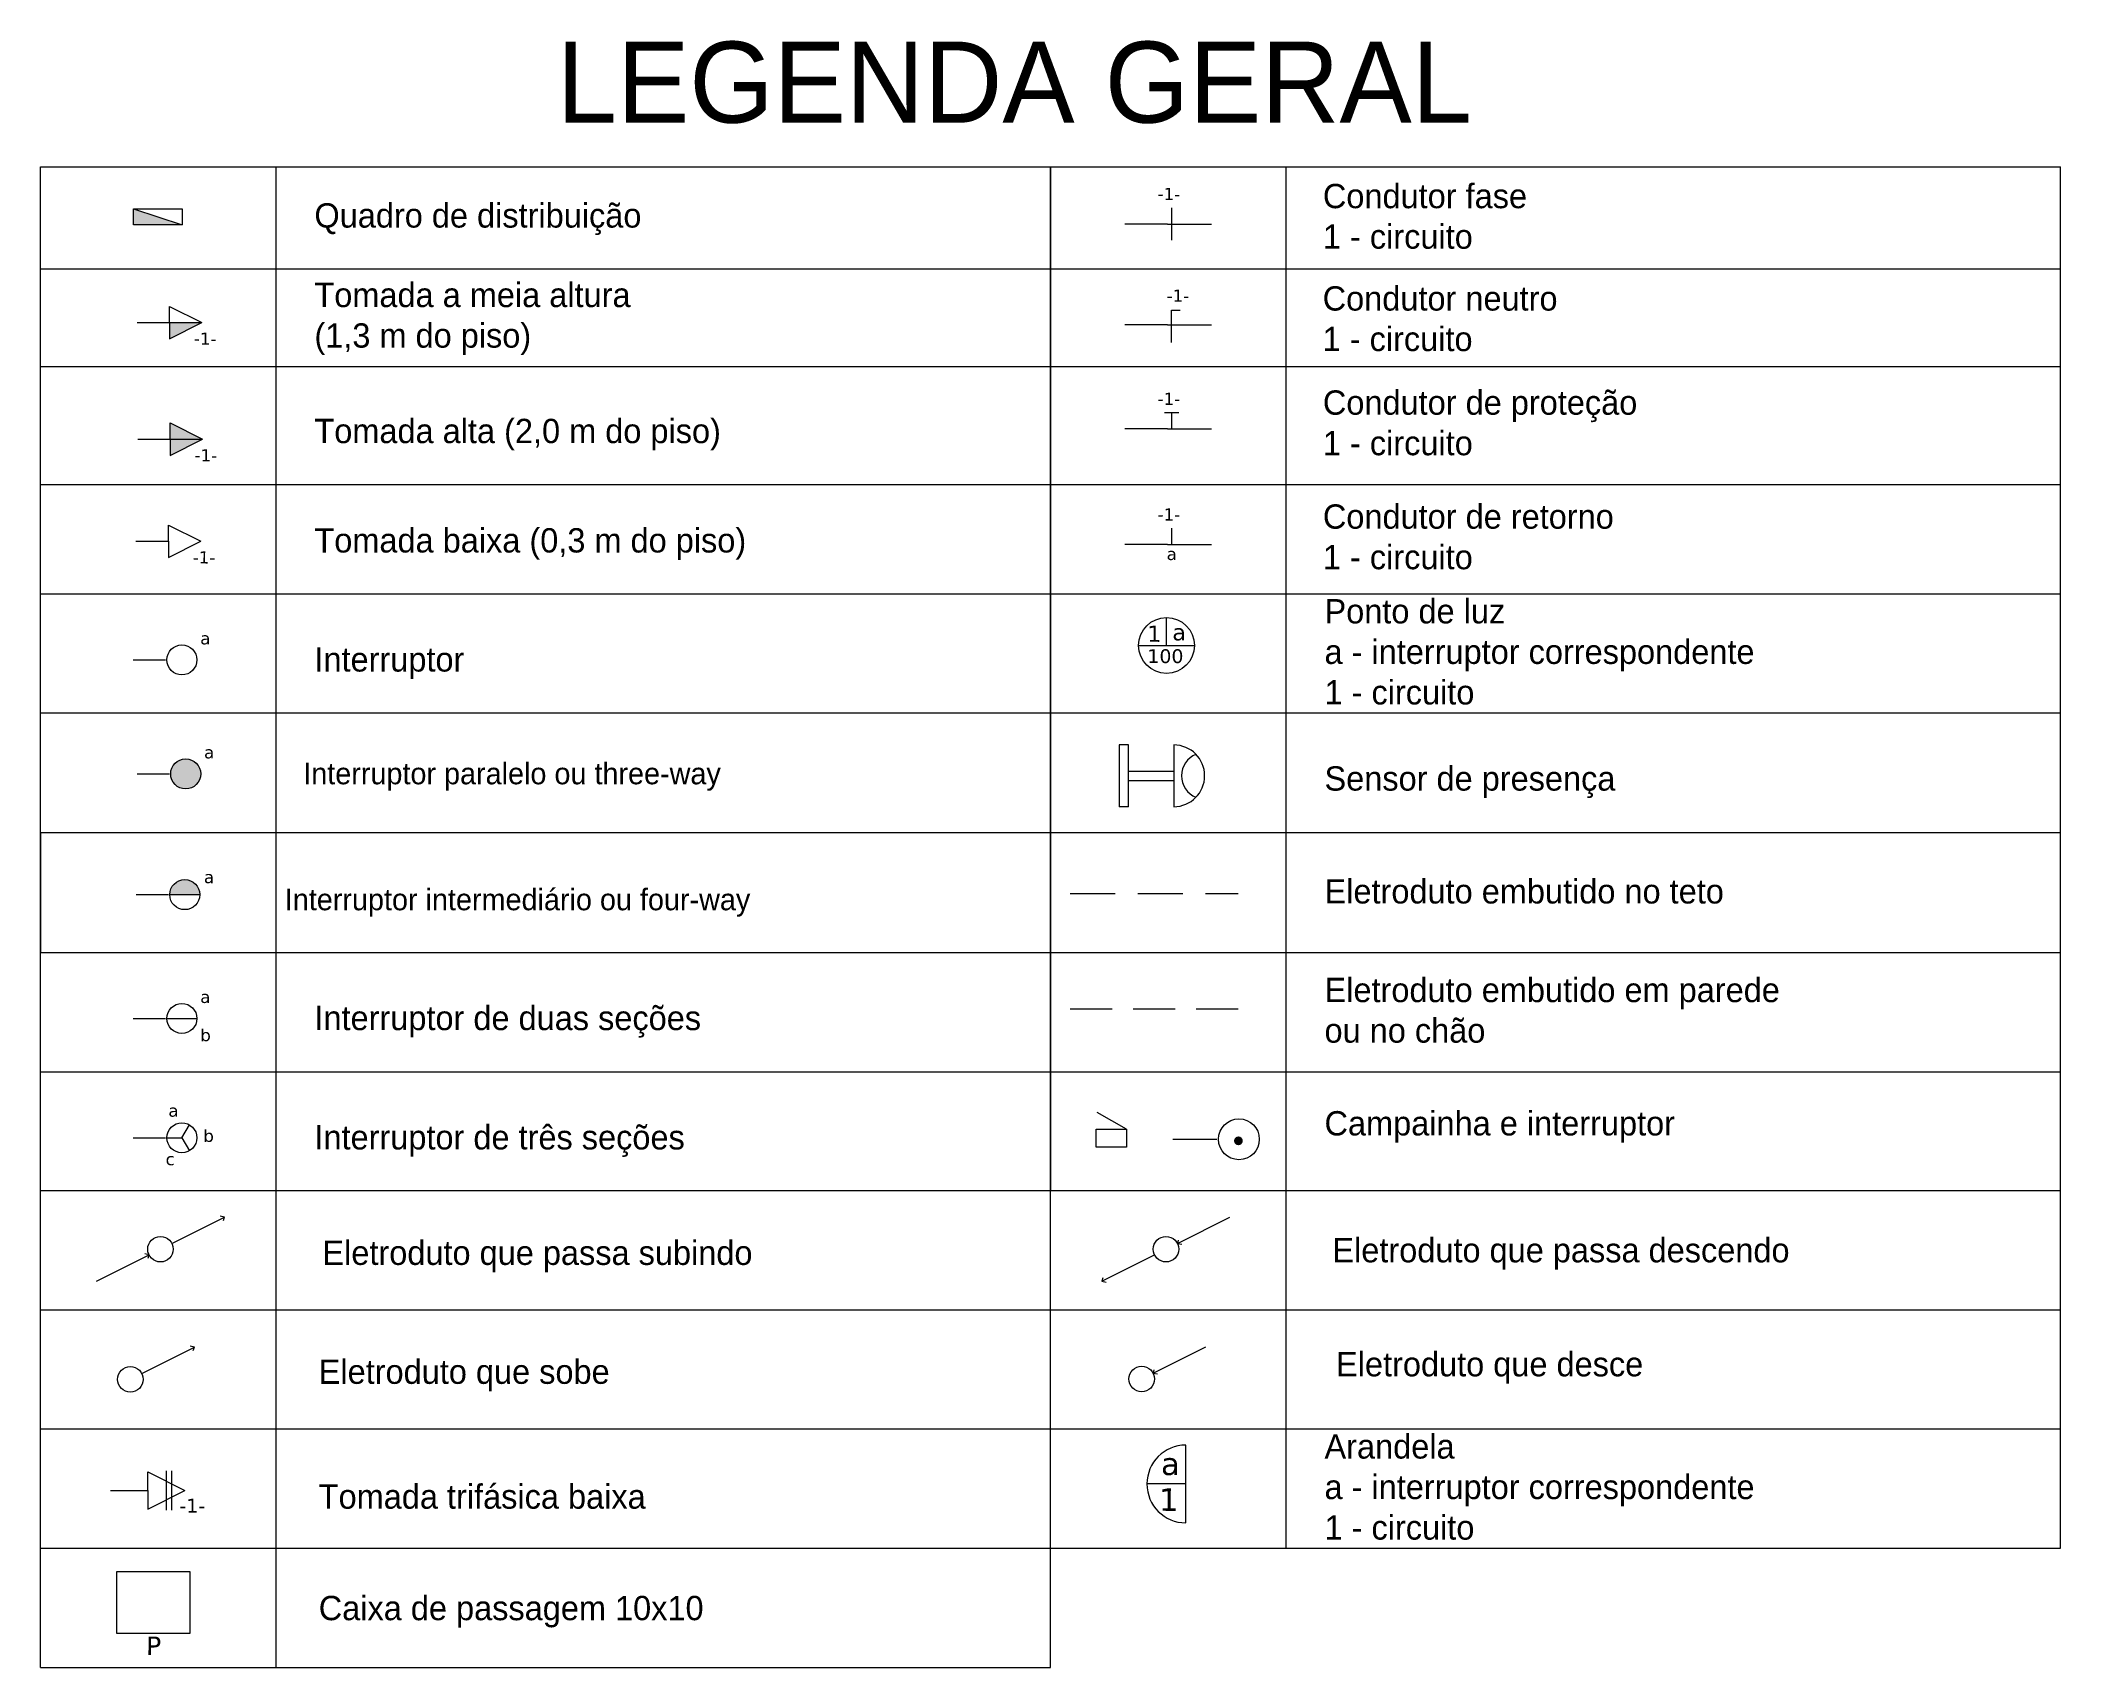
# Model space of a CAD drawing. Header units: millimetres. Extents: x 178 to 457, y 838 to 920.
# Drawn here: x 307.86 to 324.9, y 848.17 to 861.89 of the extents above; entities that cross this region are included whole.
import ezdxf

# ---------------------------------------------------------------- set-up
doc = ezdxf.new("R2010")
doc.units = ezdxf.units.MM
doc.linetypes.add('HIDDEN2', pattern=[4.7625, 3.175, -1.5875])
doc.linetypes.add('TRACEJADA', pattern=[19.05, 12.7, -6.35])
for name, color, linetype, lineweight in [('ELE - Iluminação', 1, 'Continuous', 5), ('ELE - Legenda', 1, 'Continuous', 5), ('ELE - Tomadas', 1, 'Continuous', 5)]:
    doc.layers.add(name, color=color, linetype=linetype, lineweight=lineweight)
doc.styles.add('Potencia', font='verdana.ttf', dxfattribs={"height": 0.075})

msp = doc.modelspace()

# ---------------------------------------------------------------- texts
at = {"layer": 'ELE - Iluminação', "color": 1, "style": 'Potencia'}
for height, p in [(0.1364218, (317.1933263, 856.8172895)), (0.1898805, (317.29179, 849.4878795))]:
    msp.add_text('1', height=height, rotation=359.52795771, dxfattribs=at).set_placement(p)
for s, height, p in [('a', 0.1364218, (317.4057745, 856.8289686)), ('100', 0.11619505, (317.1951167, 856.6377888)), ('a', 0.1898805, (317.3098431, 849.7891046))]:
    msp.add_text(s, height=height, dxfattribs=at).set_placement(p)
at = {"layer": 'ELE - Legenda', "color": 1, "style": 'Potencia'}
for rotation, p in [(359.52795771, (317.2811893, 860.5433241)), (359.98970466, (317.3576974, 859.6844232)), (359.52795771, (309.1502381, 859.3226059)), (359.52795771, (317.2811868, 858.815695)), (359.52795771, (309.1556969, 858.3391605)), (359.52795771, (317.2811868, 857.8401883)), (359.52795771, (309.1408155, 857.4781034))]:
    msp.add_text('-1-', height=0.10253043, rotation=rotation, dxfattribs=at).set_placement(p)
for s, p in [('a', (317.3574178, 857.5065692)), ('a', (309.2044519, 856.7948702)), ('a', (309.2366972, 855.8334477)), ('a', (309.235923, 854.7810425)), ('a', (309.2044519, 853.7706195)), ('b', (309.2044519, 853.4484019)), ('a', (308.9355501, 852.8114137)), ('b', (309.2304486, 852.5990024)), ('c', (308.9121809, 852.4021153))]:
    msp.add_text(s, height=0.1025304, dxfattribs=at).set_placement(p)
at = {"layer": 'ELE - Legenda', "style": 'Potencia'}
msp.add_text('P', height=0.1550991, rotation=359.9580266, dxfattribs=at).set_placement((308.7471561, 848.2723621))
at = {"layer": 'ELE - Legenda', "color": 1, "attachment_point": 1}
for s, insert, char_height, width in [('LEGENDA GERAL', (312.2126847, 861.8787038), 0.683536171, 70.498444272), ('\\pt2.5;Condutor fase\\P1 - circuito', (318.6755944, 860.6789014), 0.205060851, 72.226988764), ('\\pt2.5;Quadro de distribuição', (310.167719, 860.5153913), 0.205060851, 72.226988764), ('\\pt2.5;Tomada a meia altura \\P(1,3 m do piso)', (310.167719, 859.8447045), 0.205060851, 72.226988764), ('\\pt2.5;Condutor neutro\\P1 - circuito', (318.6736225, 859.8153527), 0.205060851, 72.226988764), ('\\pt2.5;Condutor de proteção\\P1 - circuito', (318.675592, 858.9371359), 0.205060851, 72.226988764), ('\\pt2.5;Tomada alta (2,0 m do piso)', (310.167719, 858.6973642), 0.205060851, 72.226988764), ('\\pt2.5;Condutor de retorno\\P1 - circuito', (318.675592, 857.9757655), 0.205060851, 72.226988764), ('\\pt2.5;Tomada baixa (0,3 m do piso)', (310.167719, 857.7749906), 0.205060851, 72.226988764), ('\\pxt16.667;Ponto de luz\\Pa - interruptor correspondente\\P1 - circuito', (318.6892962, 857.1770215), 0.205060851, 72.226988764), ('\\pt2.5;Interruptor', (310.167719, 856.7708876), 0.205060851, 72.226988764), ('\\pxt16.667;Interruptor paralelo ou three-way', (310.0736851, 855.7966575), 0.181582714, 63.957467045), ('\\pxt68.17613;Sensor de presença', (318.6892962, 855.7667847), 0.205060851, 72.226988764), ('\\pxt16.667;Interruptor intermediário ou four-way', (309.9178369, 854.7342039), 0.181582714, 63.957467045), ('\\pxt68.17613;Eletroduto embutido no teto', (318.6895201, 854.8147259), 0.205060851, 72.226988764), ('\\pxt68.17613;Eletroduto embutido em parede\\Pou no chão', (318.6895201, 853.982774), 0.205060851, 72.226988764), ('\\pxt16.667;Interruptor de duas seções', (310.167719, 853.7466369), 0.205060851, 72.226988764), ('\\pxt68.17613;Campainha e interruptor', (318.6892962, 852.8583174), 0.205060851, 72.226988764), ('\\pxt16.667;Interruptor de três seções', (310.167719, 852.7404482), 0.205060851, 72.226988764), ('Eletroduto que passa subindo', (310.2351912, 851.7664138), 0.205060851, 72.226988764), ('Eletroduto que passa descendo', (318.7556782, 851.788227), 0.205060851, 72.226988764), ('Eletroduto que desce', (318.7867112, 850.8266777), 0.205060851, 72.226988764), ('Eletroduto que sobe', (310.2040978, 850.7635194), 0.205060851, 72.226988764), ('\\pxt16.667;Arandela\\Pa - interruptor correspondente\\P1 - circuito', (318.6892962, 850.1332394), 0.205060851, 72.226988764), ('Tomada trifásica baixa', (310.2040978, 849.7104187), 0.205060851, 72.226988764), ('Caixa de passagem 10x10', (310.2040978, 848.7701077), 0.205060851, 72.226988764)]:
    msp.add_mtext(s, dxfattribs=dict(at, insert=insert, char_height=char_height, width=width))
at = {"layer": 'ELE - Tomadas', "color": 1, "style": 'Potencia'}
msp.add_text('-1-', height=0.11734812, rotation=359.9580266, dxfattribs=at).set_placement((309.0278045, 849.4719312))

# ---------------------------------------------------------------- blocks, each defined once
blk = doc.blocks.new('Inter_1secao')
at = {"layer": 'ELE - Tomadas', "color": 0}
blk.add_line((0, 0), (0.2, 0), dxfattribs=at)
blk.add_circle((0.3, 0), 0.0926, dxfattribs=at)
blk = doc.blocks.new('Tomada_30')
at = {"layer": 'ELE - Tomadas', "color": 0}
for p, q in [((0, 0), (0.2, 0)), ((0.2, 0), (0.2, 0.1)), ((0.2, 0.1), (0.4, 0)), ((0.2, 0), (0.2, -0.1)), ((0.2, -0.1), (0.4, 0))]:
    blk.add_line(p, q, dxfattribs=at)
blk = doc.blocks.new('Tomada_130')
at = {"layer": 'ELE - Tomadas'}
blk.add_hatch(color=0, dxfattribs=at).paths.add_polyline_path([(0.2, 0.1), (0.2, 0), (0.4, 0)])
at = {"layer": 'ELE - Tomadas', "color": 0}
for p, q in [((0, 0), (0.4, 0)), ((0.2, 0), (0.2, -0.1)), ((0.2, -0.1), (0.4, 0))]:
    blk.add_line(p, q, dxfattribs=at)
at = {"layer": 'ELE - Tomadas'}
for p, q in [((0.2, 0), (0.2, 0.1)), ((0.2, 0.1), (0.4, 0))]:
    blk.add_line(p, q, dxfattribs=at)
blk = doc.blocks.new('Tomada_200')
at = {"layer": 'ELE - Tomadas'}
h = blk.add_hatch(color=0, dxfattribs=at)
h.paths.add_polyline_path([(0.4, 0), (0.2, 0.1), (0.2, 0)])
h.paths.add_polyline_path([(0.4, 0), (0.2, 0), (0.2, -0.1)])
at = {"layer": 'ELE - Tomadas', "color": 0}
blk.add_line((0, 0), (0.4, 0), dxfattribs=at)
at = {"layer": 'ELE - Tomadas'}
for p, q in [((0.2, 0), (0.2, 0.1)), ((0.2, 0.1), (0.4, 0)), ((0.2, 0), (0.2, -0.1)), ((0.2, -0.1), (0.4, 0))]:
    blk.add_line(p, q, dxfattribs=at)
blk = doc.blocks.new('Inter_thee-way')
at = {"layer": 'ELE - Tomadas'}
blk.add_hatch(color=0, dxfattribs=at).paths.add_polyline_path([(0.393, 0, 1), (0.207, 0, 1)])
at = {"layer": 'ELE - Tomadas', "color": 0}
blk.add_line((0, 0), (0.2, 0), dxfattribs=at)
at = {"layer": 'ELE - Tomadas'}
blk.add_circle((0.3, 0), 0.0926, dxfattribs=at)

# ---------------------------------------------------------------- hatches: boundary and pattern name
at = {"layer": 'ELE - Legenda', "linetype": 'Continuous'}
msp.add_hatch(color=1, dxfattribs=at).paths.add_polyline_path([(308.6419375, 860.4688886), (308.6419375, 860.3321814), (309.0520592, 860.3321814)])
at = {"layer": 'ELE - Legenda'}
h = msp.add_hatch(color=1, dxfattribs=at)
h.dxf.hatch_style = 1
h.paths.add_polyline_path([(309.2002919, 854.6843028, 1), (308.947092, 854.6843028)])
at = {"layer": 'ELE - Tomadas', "lineweight": 100}
msp.add_hatch(color=1, dxfattribs=at).paths.add_polyline_path([(317.9257125, 852.6079321, 1), (318.0000604, 852.6079321, 1)])

# ---------------------------------------------------------------- linework, layer by layer
at = {"layer": 'ELE - Iluminação'}
for p, q in [((317.3568069, 856.7860755), (317.3568069, 857.0217563)), ((317.1211261, 856.7860755), (317.5924878, 856.7860755)), ((317.5193327, 849.3860495), (317.5193327, 850.0421207)), ((317.5193327, 849.7140851), (317.1912971, 849.7140851))]:
    msp.add_line(p, q, dxfattribs=at)
at = {"layer": 'ELE - Iluminação', "color": 1}
msp.add_circle((317.3568069, 856.7860755), 0.2356809, dxfattribs=at)
msp.add_arc((317.5193327, 849.7140851), 0.3280356, 90, 270, dxfattribs=at)
at = {"layer": 'ELE - Legenda', "color": 1}
for p, q in [((307.856122, 860.8217252), (316.3776992, 860.8217252)), ((307.856122, 851.1839221), (307.856122, 860.8217252)), ((309.8418706, 860.8217252), (309.8418706, 851.1839221)), ((316.3776992, 860.8217252), (316.3776992, 852.1901109)), ((316.3776992, 851.1839221), (316.3776992, 860.8217252)), ((316.3776992, 860.8217252), (324.8992764, 860.8217252)), ((318.3634478, 860.8217252), (318.3634478, 851.1839221)), ((324.8992764, 851.1839221), (324.8992764, 860.8217252)), ((317.3655467, 860.340307), (317.0059424, 860.340307)), ((317.3655467, 860.340307), (317.7362657, 860.340307)), ((317.3990166, 860.4770096), (317.3990166, 860.2036388)), ((307.856122, 859.9619164), (316.3776992, 859.9619164)), ((316.3776992, 859.9619164), (324.8992764, 859.9619164)), ((317.3655467, 859.4904918), (317.0059424, 859.4904918)), ((317.3655467, 859.4904918), (317.7362657, 859.4904918)), ((317.3989896, 859.3402988), (317.3990387, 859.6137133)), ((317.3990387, 859.6137133), (317.4711817, 859.6137003)), ((307.856122, 859.1393133), (316.3776992, 859.1393133)), ((316.3776992, 859.1393133), (324.8992764, 859.1393133)), ((317.3388951, 858.7501903), (317.4591335, 858.7501687)), ((317.3990142, 858.7493805), (317.3990142, 858.6126779)), ((317.3655442, 858.6126779), (317.00594, 858.6126779)), ((317.3655442, 858.6126779), (317.7362633, 858.6126779)), ((307.856122, 858.1438892), (316.3776992, 858.1438892)), ((316.3776992, 858.1438892), (324.8992764, 858.1438892)), ((317.3655442, 857.6371711), (317.00594, 857.6371711)), ((317.3655442, 857.6371711), (317.7362633, 857.6371711)), ((317.3990142, 857.7738737), (317.3990142, 857.6371711)), ((307.856122, 857.2215156), (316.3776992, 857.2215156)), ((316.3776992, 857.2215156), (324.8992764, 857.2215156)), ((307.856122, 856.2174127), (316.3776992, 856.2174127)), ((316.3776992, 856.2174127), (324.8992764, 856.2174127)), ((307.856122, 855.2088984), (316.3776992, 855.2088984)), ((316.3776992, 855.2088984), (324.8992764, 855.2088984)), ((308.947092, 854.6843028), (309.2002919, 854.6843028)), ((307.856122, 854.1972649), (316.3776992, 854.1972649)), ((316.3776992, 854.1972649), (324.8992764, 854.1972649)), ((316.5429393, 853.7208206), (316.8971123, 853.7208206)), ((317.0741988, 853.7208206), (317.4283717, 853.7208206)), ((317.6054582, 853.7208206), (317.9596311, 853.7208206)), ((308.9229557, 853.6397728), (309.1761556, 853.6397728)), ((307.856122, 853.1910762), (316.3776992, 853.1910762)), ((316.3776992, 853.1910762), (324.8992764, 853.1910762)), ((309.0495557, 852.633584), (309.1128557, 852.7432228)), ((308.9229557, 852.633584), (309.0495557, 852.633584)), ((309.0495557, 852.633584), (309.1128557, 852.5239452)), ((307.856122, 852.1901109), (316.3776992, 852.1901109)), ((307.856122, 852.1901109), (316.3776992, 852.1901109)), ((316.3776992, 852.1901109), (324.8992764, 852.1901109)), ((316.3776992, 852.1901109), (324.8992764, 852.1901109)), ((307.856122, 851.1839221), (316.3776992, 851.1839221)), ((307.856122, 850.1777334), (307.856122, 851.1839221)), ((307.856122, 851.1839221), (316.3776992, 851.1839221)), ((309.8418706, 851.1839221), (309.8418706, 850.1777334)), ((316.3776992, 851.1839221), (324.8992764, 851.1839221)), ((316.3776992, 850.1777334), (316.3776992, 851.1839221)), ((316.3776992, 851.1839221), (324.8992764, 851.1839221)), ((318.3634478, 851.1839221), (318.3634478, 850.1777334)), ((324.8992764, 850.1777334), (324.8992764, 851.2077817)), ((307.856122, 849.1715447), (307.856122, 850.1777334)), ((307.856122, 850.1777334), (316.3776992, 850.1777334)), ((307.856122, 850.1777334), (316.3776992, 850.1777334)), ((309.8418706, 850.1777334), (309.8418706, 849.1715447)), ((316.3776992, 849.1715447), (316.3776992, 850.1777334)), ((316.3776992, 850.1777334), (324.8992764, 850.1777334)), ((316.3776992, 850.1777334), (324.8992764, 850.1777334)), ((318.3634478, 850.1777334), (318.3634478, 849.1715447)), ((324.8992764, 849.1715447), (324.8992764, 850.201593)), ((307.856122, 849.1715447), (316.3776992, 849.1715447)), ((307.856122, 848.165356), (307.856122, 849.1715447)), ((307.856122, 849.1715447), (316.3776992, 849.1715447)), ((309.8418706, 849.1715447), (309.8418706, 848.165356)), ((316.3776992, 849.1715447), (324.8992764, 849.1715447)), ((316.3776992, 848.165356), (316.3776992, 849.1715447)), ((316.3776992, 849.1715447), (324.8992764, 849.1715447)), ((307.856122, 848.165356), (316.3776992, 848.165356)), ((307.856122, 848.165356), (316.3776992, 848.165356))]:
    msp.add_line(p, q, dxfattribs=at)
at = {"layer": 'ELE - Legenda', "color": 1, "linetype": 'Continuous'}
for p, q in [((308.6419375, 860.4688886), (309.0520592, 860.3321814)), ((307.856122, 855.2088984), (307.856122, 854.1972649)), ((307.856122, 854.1972649), (324.8992764, 854.1972649))]:
    msp.add_line(p, q, dxfattribs=at)
at = {"layer": 'ELE - Legenda', "color": 1, "linetype": 'TRACEJADA', "ltscale": 0.03}
msp.add_line((316.5429393, 854.6948324), (317.9596311, 854.6948324), dxfattribs=at)
at = {"layer": 'ELE - Legenda'}
for p, q in [((308.965176, 851.7422905), (309.4089508, 851.9645472)), ((309.4089508, 851.9645472), (309.3735668, 851.9732542)), ((309.4001846, 851.9365902), (309.4089508, 851.9645472)), ((317.4481699, 851.7422905), (317.8919447, 851.9645472)), ((308.7728544, 851.6459697), (308.7374704, 851.6546767)), ((317.4539078, 851.7710224), (317.4481699, 851.7422905)), ((317.4481699, 851.7422905), (317.4842801, 851.7374028)), ((308.3290796, 851.4237131), (308.7728544, 851.6459697)), ((308.7640882, 851.6180127), (308.7728544, 851.6459697)), ((316.8120735, 851.4237131), (317.2558483, 851.6459697)), ((316.8203787, 851.4518105), (316.8120735, 851.4237131)), ((316.8120735, 851.4237131), (316.847596, 851.4155894)), ((308.711116, 850.6445374), (309.1548908, 850.866794)), ((309.1548908, 850.866794), (309.1195068, 850.875501)), ((309.1461246, 850.838837), (309.1548908, 850.866794)), ((317.2432556, 850.6474595), (317.6870303, 850.8697161)), ((317.2489935, 850.6761913), (317.2432556, 850.6474595)), ((317.2432556, 850.6474595), (317.2793658, 850.6425717))]:
    msp.add_line(p, q, dxfattribs=at)
at = {"layer": 'ELE - Legenda', "color": 1, "linetype": 'Continuous'}
msp.add_lwpolyline([(309.0520592, 860.4688886), (309.0520592, 860.3321814), (308.6419375, 860.3321814), (308.6419375, 860.4688886)], close=True, dxfattribs=at)
at = {"layer": 'ELE - Legenda'}
msp.add_lwpolyline([(308.4987498, 848.4565848), (309.119247, 848.4565848), (309.119247, 848.9730657), (308.4987498, 848.9730657)], close=True, dxfattribs=at)
for centre in [(308.8690152, 851.6941301), (317.3520091, 851.6941301), (308.6149553, 850.596377), (317.1470948, 850.5992991)]:
    msp.add_circle(centre, 0.1075468, dxfattribs=at)
at = {"layer": 'ELE - Tomadas'}
for p, q in [((317.0352588, 855.9468684), (316.9571891, 855.9468684)), ((316.9571891, 855.9468684), (316.9571891, 855.4263248)), ((317.0352588, 855.4263248), (317.0352588, 855.9468684)), ((317.4178003, 855.9468684), (317.4178003, 855.4263248)), ((317.0352588, 855.7256315), (317.4178003, 855.7256315)), ((317.0352588, 855.6475618), (317.4178003, 855.6475618)), ((317.0352588, 855.4263248), (316.9571891, 855.4263248)), ((308.9180579, 849.8239188), (308.9180579, 849.4936055)), ((308.9615202, 849.8239188), (308.9615202, 849.4936055))]:
    msp.add_line(p, q, dxfattribs=at)
at = {"layer": 'ELE - Tomadas', "color": 1}
msp.add_line((317.019619, 852.7053808), (316.7721937, 852.8480053), dxfattribs=at)
msp.add_lwpolyline([(316.7626772, 852.7053808), (317.019619, 852.7053808), (317.019619, 852.5532479), (316.7626772, 852.5532479)], close=True, dxfattribs=at)
at = {"layer": 'ELE - Tomadas'}
for centre, radius, start, end in [((317.4178003, 855.6865966), 0.2602718, 270, 90), ((317.6780721, 855.6865966), 0.1951742, 112.0207954, 247.9792046)]:
    msp.add_arc(centre, radius, start, end, dxfattribs=at)

# ---------------------------------------------------------------- block references
at = {"layer": 'ELE - Legenda', "color": 1, "xscale": -1.367072342538209, "yscale": 1.367072342538209, "zscale": 1.367072342538209, "rotation": 180}
msp.add_blockref('Tomada_130', (308.6719872, 859.5091976), dxfattribs=at)
at = {"layer": 'ELE - Legenda', "color": 1, "xscale": 1.367072342538209, "yscale": 1.367072342538209, "zscale": 1.367072342538209}
for name, p in [('Tomada_200', (308.6774461, 858.5257522)), ('Tomada_30', (308.6625647, 857.6646951))]:
    msp.add_blockref(name, p, dxfattribs=at)
at = {"layer": 'ELE - Legenda', "color": 1, "linetype": 'HIDDEN2', "ltscale": 1.4, "xscale": 1.367072342538209, "yscale": 1.367072342538209, "zscale": 1.367072342538209}
for p in [(308.639434, 856.6640235), (308.6635702, 854.6843028), (308.639434, 853.6397728), (308.639434, 852.633584)]:
    msp.add_blockref('Inter_1secao', p, dxfattribs=at)
at = {"layer": 'ELE - Legenda', "color": 1, "ltscale": 1.4, "xscale": 1.367072342538209, "yscale": 1.367072342538209, "zscale": 1.367072342538209}
msp.add_blockref('Inter_thee-way', (308.6716793, 855.702601), dxfattribs=at)
at = {"layer": 'ELE - Tomadas', "color": 1, "linetype": 'HIDDEN2', "ltscale": 1.4, "xscale": 1.858699732205017, "yscale": 1.858699732205017, "zscale": 1.858699732205017}
msp.add_blockref('Inter_1secao', (317.4097434, 852.6212465), dxfattribs=at)
at = {"layer": 'ELE - Tomadas', "color": 1, "xscale": 1.564641663787529, "yscale": 1.564641663787529, "zscale": 1.564641663787529}
msp.add_blockref('Tomada_30', (308.4486654, 849.6587622), dxfattribs=at)

msp.set_redraw_order([(e.dxf.handle, doc.entitydb.next_handle()) for e in msp.query("TEXT MTEXT ATTDEF DIMENSION ARC_DIMENSION")])  # texts and dimensions are drawn at this point

doc.saveas('drawing.dxf')
